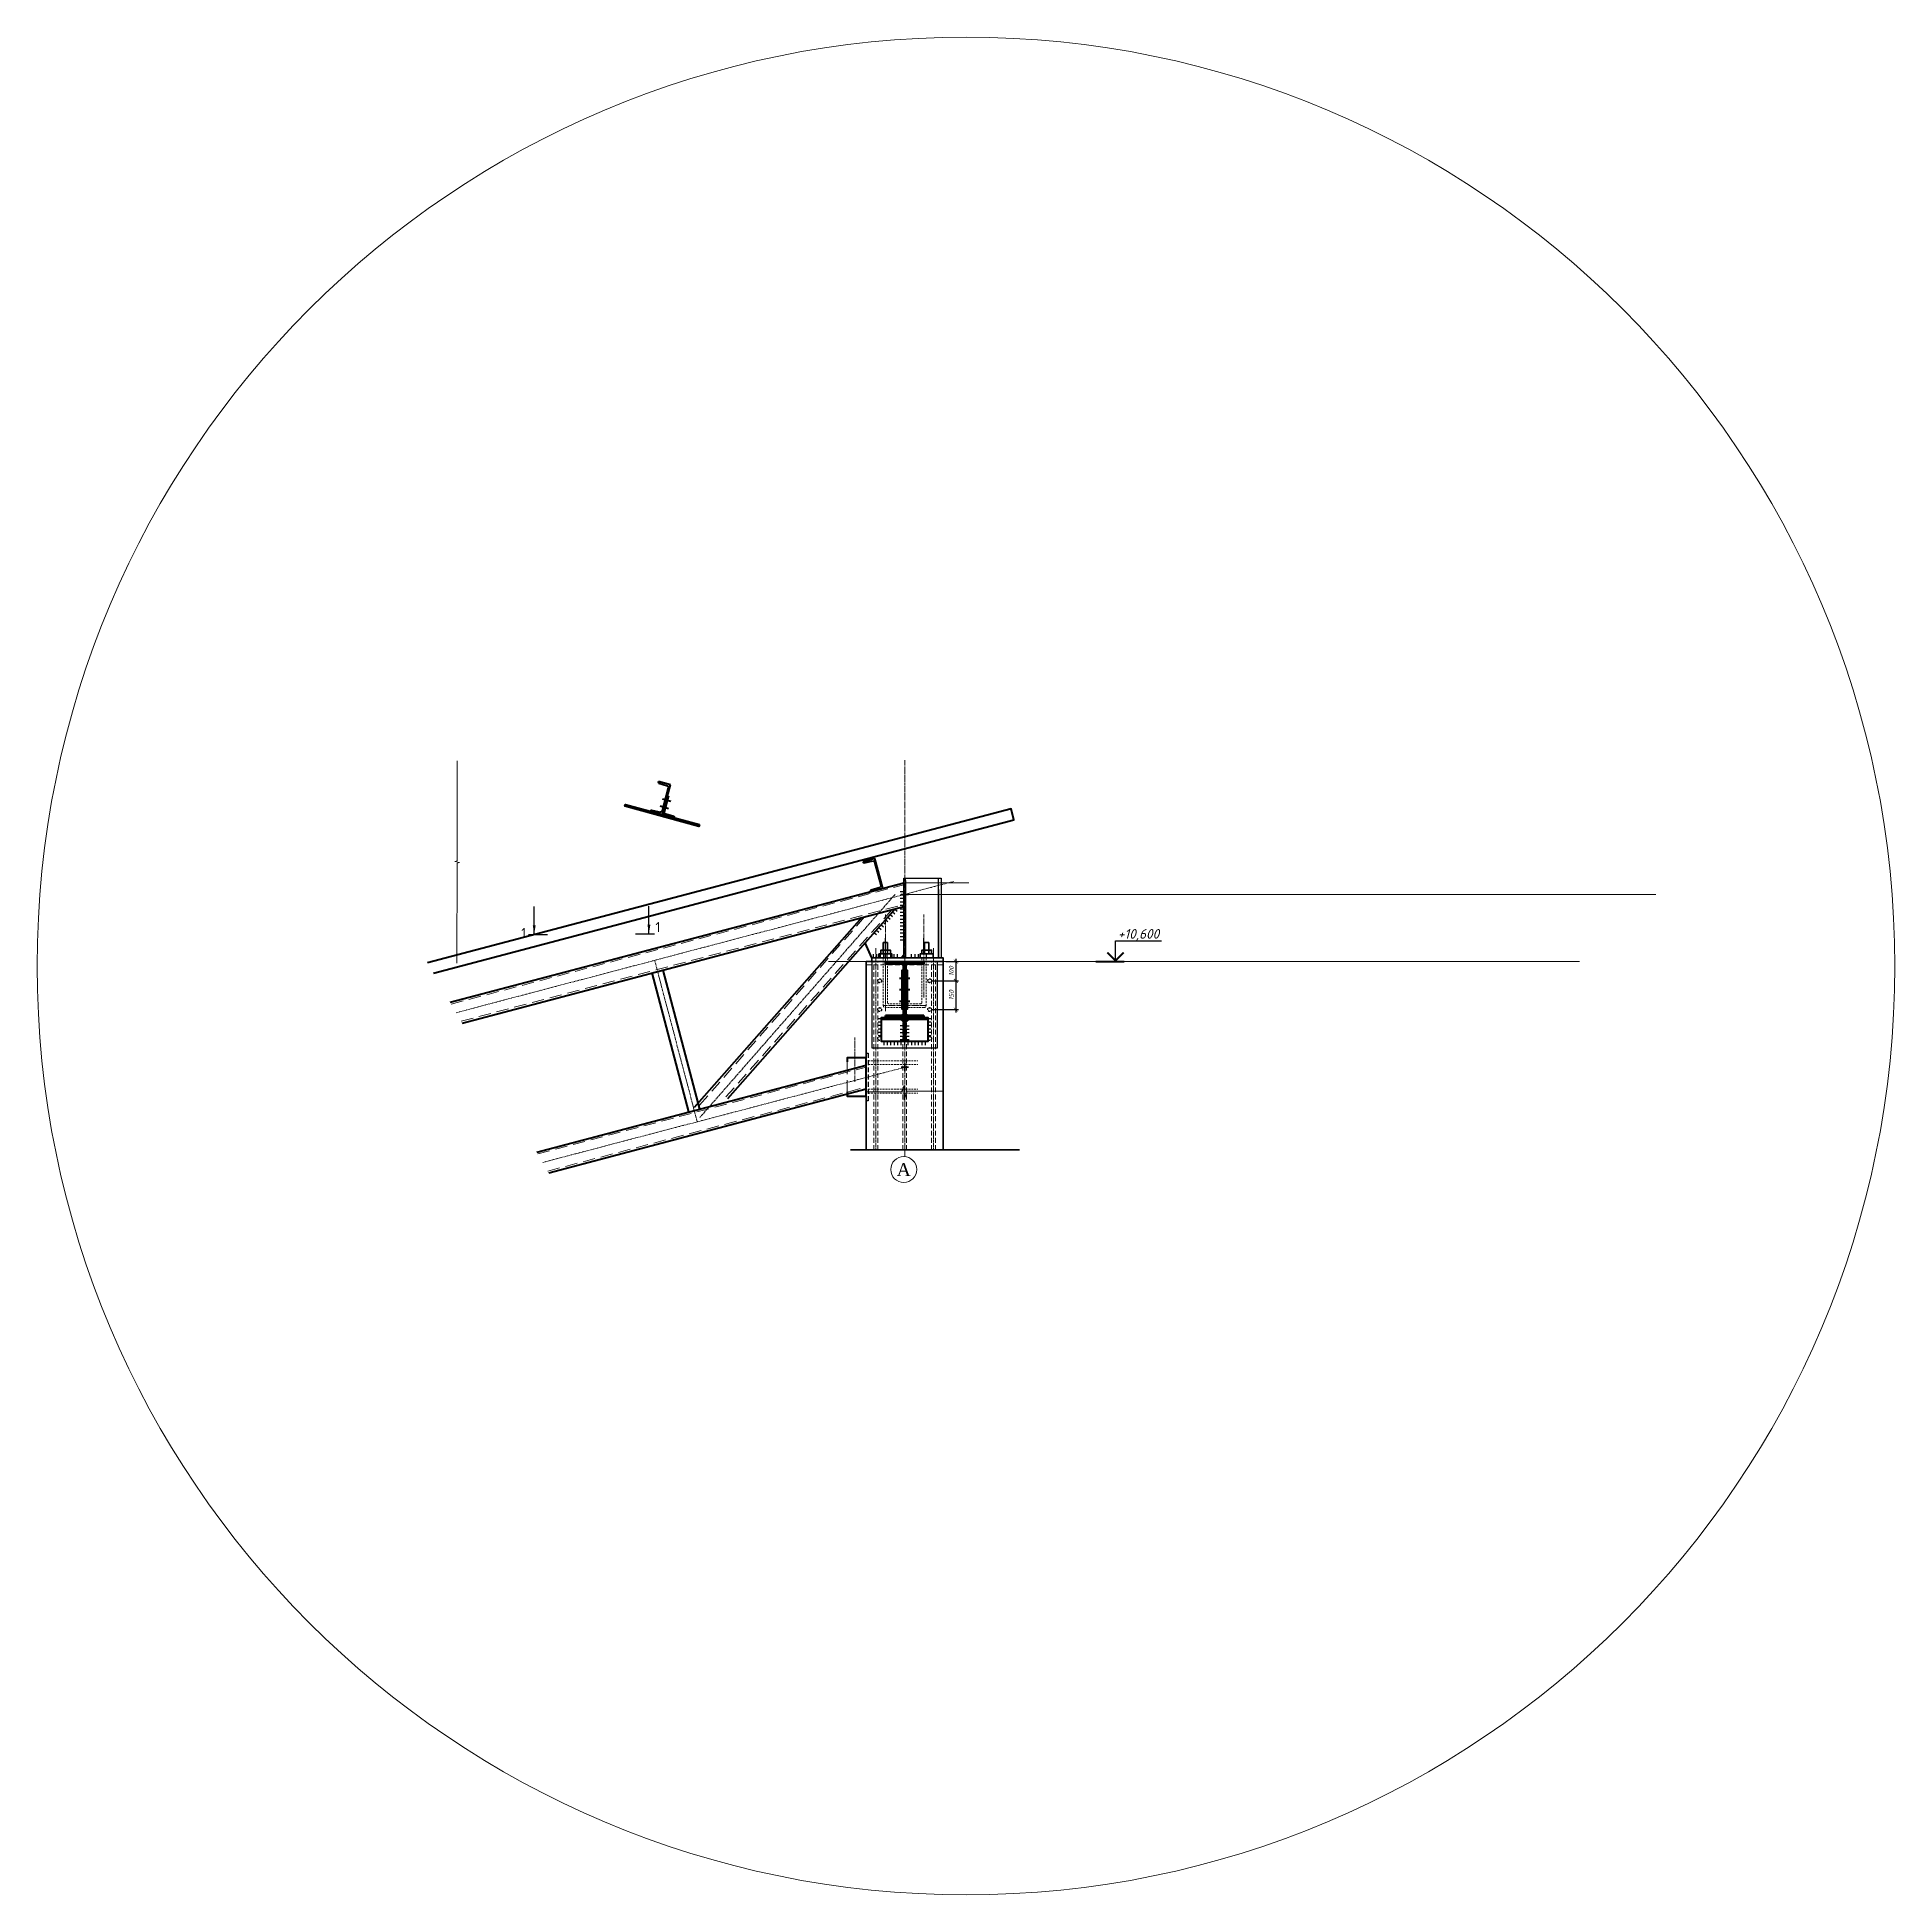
# Model space of a CAD drawing. Header units: millimetres. Extents: x -323079 to -301954, y 18974 to 29401.
# Drawn here: x -311624 to -301954, y 18974 to 28644 of the extents above; entities that cross this region are included whole.
import ezdxf

# ---------------------------------------------------------------- set-up
doc = ezdxf.new("R2010")
doc.units = ezdxf.units.MM
for name, pattern in [('CENTERX2', [4, 2.5, -0.5, 0.5, -0.5]), ('DASHED', [0.75, 0.5, -0.25]), ('HIDDEN2', [4.7625, 3.175, -1.5875])]:
    doc.linetypes.add(name, pattern=pattern)
doc.layers.get('Defpoints').update_dxf_attribs({"color": 1, "lineweight": 0})
for name, color, linetype, lineweight in [('! Балки', 204, 'Continuous', 40), ('k_ Металл', 5, 'Continuous', 40), ('k_ Осевая', 8, 'CENTERX2', 9), ('k_ Штриховка', 8, 'Continuous', 5), ('Линия Основная', 7, 'Continuous', 35), ('Линия пунктир', 190, 'HIDDEN2', 9), ('Линия Тонкая', 86, 'Continuous', 9), ('сварка', 7, 'Continuous', 25)]:
    doc.layers.add(name, color=color, linetype=linetype, lineweight=lineweight)
doc.layers.add('k_ Отметки', color=251, linetype='Continuous')
doc.styles.add('ess', font='times.ttf')
doc.styles.add('SPDS', font='isocpeur.ttf')
doc.styles.add('STEP PR', font='isocpeui.ttf')
doc.dimstyles.new('STEP PR 10', dxfattribs={"dimscale": 10, "dimtxt": 2.5, "dimasz": 2, "dimexe": 1.5, "dimexo": 1.5, "dimgap": 1, "dimtad": 1, "dimdec": 0, "dimlfac": -1, "dimdsep": 46, "dimtxsty": 'STEP PR', "dimblk": 'ARCHTICK', "dimcen": 2, "dimdle": 1.5, "dimclrt": 256, "dimadec": 0, "dimazin": 0, "dimtfac": 1, "dimtdec": 0, "dimtofl": 0, "dimtmove": 1, "dimatfit": 3, "dimfxl": 1, "dimtolj": 1, "dimtzin": 0, "dimarcsym": 0})

msp = doc.modelspace()

# ---------------------------------------------------------------- texts
at = {"linetype": 'Continuous', "ltscale": 20, "style": 'SPDS'}
for p in [(-309103.88234, 23954.55381), (-308405.3122, 23984.83799)]:
    msp.add_text('1', height=52.5, dxfattribs=at).set_placement(p)
at = {"layer": 'k_ Осевая', "color": 1, "linetype": 'Continuous', "insert": (-307112.66541, 22748.99889), "char_height": 67.5, "width": 135, "attachment_point": 5, "style": 'ess'}
msp.add_mtext('А', dxfattribs=at)
at = {"layer": 'k_ Отметки', "linetype": 'ByBlock', "insert": (-305890.44711, 23939.31854), "char_height": 50, "width": 263.7809112, "attachment_point": 8, "style": 'STEP PR'}
msp.add_mtext('+10,600', dxfattribs=at)

# ---------------------------------------------------------------- blocks, each defined once
blk = doc.blocks.new('*U525')
for points in [[(0, -0.5), (0, 0.5)], [(1, -0.5), (1, 0.5)], [(2, -0.5), (2, 0.5)], [(3, -0.5), (3, 0.5)], [(4, -0.5), (4, 0.5)], [(5, -0.5), (5, 0.5)], [(6, -0.5), (6, 0.5)], [(7, -0.5), (7, 0.5)]]:
    blk.add_lwpolyline(points)
blk = doc.blocks.new('*U546')
for points in [[(-0.24, -0.44), (0.24, 0.44)], [(0.64, -0.92), (1.12, -0.04)], [(1.52, -1.39), (2, -0.51)], [(2.4, -1.87), (2.88, -0.99)], [(3.28, -2.34), (3.76, -1.46)], [(4.16, -2.82), (4.64, -1.94)], [(5.04, -3.29), (5.52, -2.41)], [(5.92, -3.77), (6.4, -2.89)], [(6.8, -4.24), (7.28, -3.36)], [(7.68, -4.72), (8.16, -3.84)]]:
    blk.add_lwpolyline(points)
blk = doc.blocks.new('*U523')
for points in [[(0, -0.5), (0, 0.5)], [(1, -0.5), (1, 0.5)], [(2, -0.5), (2, 0.5)], [(3, -0.5), (3, 0.5)], [(4, -0.5), (4, 0.5)], [(5, -0.5), (5, 0.5)], [(6, -0.5), (6, 0.5)], [(7, -0.5), (7, 0.5)], [(8, -0.5), (8, 0.5)], [(9, -0.5), (9, 0.5)], [(10, -0.5), (10, 0.5)], [(11, -0.5), (11, 0.5)], [(12, -0.5), (12, 0.5)], [(13, -0.5), (13, 0.5)], [(14, -0.5), (14, 0.5)]]:
    blk.add_lwpolyline(points)
blk = doc.blocks.new('*U438')
for points in [[(0, -0.5), (0, 0.5)], [(1, -0.5), (1, 0.5)], [(2, -0.5), (2, 0.5)]]:
    blk.add_lwpolyline(points)
blk = doc.blocks.new('*U543')
at = {"color": 0, "linetype": 'ByBlock', "lineweight": -2}
for p, q in [((0, -52.1), (0, 0)), ((1.25, -52.41), (-1.25, -53.03)), ((-1.25, -53.03), (0, -53.35)), ((0, -52.1), (1.25, -52.41)), ((0, -105.44), (0, -53.35))]:
    blk.add_line(p, q, dxfattribs=at)
blk = doc.blocks.new('*U49')
for p, q in [((0, 0), (0, 160)), ((0, 160), (64, 160)), ((5, 17.9), (5, 142.1)), ((60.7, 152.8), (13.1, 150.6)), ((64, 160), (64, 156.3)), ((64, 0), (0, 0)), ((60.7, 7.2), (13.1, 9.4)), ((64, 3.7), (64, 0))]:
    blk.add_line(p, q)
for centre, radius, start, end in [((13.5, 142.1), 8.5, 92.70236, 180), ((60.5, 156.3), 3.5, 272.70236, 0), ((13.5, 17.9), 8.5, 180, 267.29764), ((60.5, 3.7), 3.5, 360, 87.29764)]:
    blk.add_arc(centre, radius, start, end)
blk = doc.blocks.new('*U479')
at = {"color": 0, "linetype": 'ByBlock', "lineweight": -2}
for p, q in [((-6, 16), (-6, 96.7)), ((0, 100), (-2.7, 100)), ((0, 0), (0, 100)), ((-63, 0), (-63, 2.7)), ((-63, 0), (0, 0)), ((-59.7, 6), (-16, 6))]:
    blk.add_line(p, q, dxfattribs=at)
for centre, radius, start, end in [((-2.7, 96.7), 3.3, 89.04503, 179.97781), ((-59.7, 2.7), 3.3, 90, 180), ((-16, 16), 10, 270, 0)]:
    blk.add_arc(centre, radius, start, end, dxfattribs=at)
blk = doc.blocks.new('*U508')
at = {"color": 0, "linetype": 'ByBlock', "lineweight": -2}
for p, q in [((100, 291), (-100, 291)), ((-100, 291), (-100, 280)), ((100, 280), (100, 291)), ((-22, 280), (-100, 280)), ((-4, 262), (-4, 29)), ((4, 262), (4, 29)), ((100, 280), (22, 280)), ((-100, 11), (-100, 0)), ((-100, 11), (-22, 11)), ((-100, 0), (100, 0)), ((22, 11), (100, 11)), ((100, 0), (100, 11))]:
    blk.add_line(p, q, dxfattribs=at)
for centre, start, end in [((-22, 262), 0, 90), ((22, 262), 90, 180), ((-22, 29), 270, 0), ((22, 29), 180, 270)]:
    blk.add_arc(centre, 18, start, end, dxfattribs=at)
blk = doc.blocks.new('*U512')
for points in [[(0, -0.5), (0, 0.5)], [(1, -0.5), (1, 0.5)], [(2, -0.5), (2, 0.5)], [(3, -0.5), (3, 0.5)], [(4, -0.5), (4, 0.5)]]:
    blk.add_lwpolyline(points)
blk = doc.blocks.new('*U509')
for points in [[(0, -0.5), (0, 0.5)], [(1, -0.5), (1, 0.5)], [(2, -0.5), (2, 0.5)], [(3, -0.5), (3, 0.5)], [(4, -0.5), (4, 0.5)], [(5, -0.5), (5, 0.5)]]:
    blk.add_lwpolyline(points)
blk = doc.blocks.new('*U511')
for points in [[(0, -0.5), (0, 0.5)], [(1, -0.5), (1, 0.5)], [(2, -0.5), (2, 0.5)], [(3, -0.5), (3, 0.5)], [(4, -0.5), (4, 0.5)]]:
    blk.add_lwpolyline(points)
blk = doc.blocks.new('*U510')
for points in [[(0, -0.5), (0, 0.5)], [(1, -0.5), (1, 0.5)], [(2, -0.5), (2, 0.5)], [(3, -0.5), (3, 0.5)], [(4, -0.5), (4, 0.5)], [(5, -0.5), (5, 0.5)], [(6, -0.5), (6, 0.5)], [(7, -0.5), (7, 0.5)], [(8, -0.5), (8, 0.5)], [(9, -0.5), (9, 0.5)], [(10, -0.5), (10, 0.5)], [(11, -0.5), (11, 0.5)], [(12, -0.5), (12, 0.5)]]:
    blk.add_lwpolyline(points)
blk = doc.blocks.new('_ArchTick')
at = {"color": 0, "linetype": 'ByBlock', "const_width": 0.15}
blk.add_lwpolyline([(-0.5, -0.5), (0.5, 0.5)], dxfattribs=at)
blk = doc.blocks.new('*D550')
at = {"layer": 'Defpoints', "color": 0, "lineweight": -2, "transparency": 16777216}
for p, q in [((-306892.8, 23831.5), (-306826.9, 23831.5)), ((-306841.9, 23846.5), (-306841.9, 23716.9)), ((-306962.9, 23731.9), (-306826.9, 23731.9))]:
    blk.add_line(p, q, dxfattribs=at)
at = {"layer": 'Defpoints', "color": 0, "transparency": 16777216}
for p in [(-306907.8, 23831.5), (-306977.9, 23731.9), (-306841.9, 23731.9)]:
    blk.add_point(p, dxfattribs=at)
at = {"layer": 'Defpoints', "color": 0, "lineweight": -2, "transparency": 16777216, "xscale": 20, "yscale": 20, "zscale": 20}
for p, rotation in [((-306841.9, 23831.5), 90), ((-306841.9, 23731.9), 270)]:
    blk.add_blockref('_ArchTick', p, dxfattribs=dict(at, rotation=rotation))
at = {"layer": 'Defpoints', "transparency": 16777216, "insert": (-306864.4, 23781.7), "char_height": 25, "attachment_point": 5, "rotation": 90, "style": 'STEP PR'}
blk.add_mtext('\\A1;100', dxfattribs=at)
blk = doc.blocks.new('*D551')
at = {"layer": 'Defpoints', "color": 0, "lineweight": -2, "transparency": 16777216}
for p, q in [((-306892.8, 23731.9), (-306826.9, 23731.9)), ((-306841.9, 23746.9), (-306841.9, 23566.9)), ((-306962.9, 23581.9), (-306826.9, 23581.9))]:
    blk.add_line(p, q, dxfattribs=at)
at = {"layer": 'Defpoints', "color": 0, "transparency": 16777216}
for p in [(-306907.8, 23731.9), (-306977.9, 23581.9), (-306841.9, 23581.9)]:
    blk.add_point(p, dxfattribs=at)
at = {"layer": 'Defpoints', "color": 0, "lineweight": -2, "transparency": 16777216, "xscale": 20, "yscale": 20, "zscale": 20}
for p, rotation in [((-306841.9, 23731.9), 90), ((-306841.9, 23581.9), 270)]:
    blk.add_blockref('_ArchTick', p, dxfattribs=dict(at, rotation=rotation))
at = {"layer": 'Defpoints', "transparency": 16777216, "insert": (-306864.4, 23656.9), "char_height": 25, "attachment_point": 5, "rotation": 90, "style": 'STEP PR'}
blk.add_mtext('\\A1;150', dxfattribs=at)
blk = doc.blocks.new('*U361')
blk.add_lwpolyline([(2.82, 0.23), (2.82, 5.39), (14.83, 5.39)])
blk.add_lwpolyline([(5.16, 0, 0.469, 0.469, 0), (-2.34, 0, 0.469, 0.469, 0), (-2.34, 0, 0, 0.75, 0), (-2.34, 0, 0, 0, 0), (-2.34, 0, 0, 0, 0)], format="xyseb")
at = {"const_width": 0.5}
blk.add_lwpolyline([(4.94, 2.36), (2.82, 0.23), (0.7, 2.36)], dxfattribs=at)

# ---------------------------------------------------------------- dimensions: what is measured, and where the dimension line sits
at = {"layer": 'Defpoints'}
for base, p1, p2, picture, middle in [((-306841.86311, 23731.88642), (-306907.80641, 23831.47021), (-306977.91661, 23731.88642), '*D550', (-306864.36311, 23781.67831)), ((-306841.86311, 23581.88642), (-306907.80641, 23731.88642), (-306977.91661, 23581.88642), '*D551', (-306864.36311, 23656.88642))]:
    dim = msp.add_linear_dim(base=base, p1=p1, p2=p2, angle=90, dimstyle='STEP PR 10', dxfattribs=at)
    dim.commit()
    dim.dimension.update_dxf_attribs({"geometry": picture, "text_midpoint": middle})

# ---------------------------------------------------------------- hatches: boundary and pattern name
at = {"layer": 'k_ Металл', "lineweight": 30, "ltscale": 200}
msp.add_hatch(color=5, dxfattribs=at).paths.add_polyline_path([(-307112.92681, 23867.74644), (-307127.82435, 23851.44994), (-307112.92681, 23851.44994)])
at = {"layer": 'k_ Штриховка', "true_color": 0x6b6b6b}
h = msp.add_hatch(dxfattribs=at)
h.set_pattern_fill('ANSI31', color=251)
h.set_pattern_definition([(45, (-219976.2326, -20299.042), (-2.24506403, 2.24506403), [])])
h.paths.add_polyline_path([(-307107.80641, 23814.08551), (-307099.55722, 23814.08551, 0.1771718118), (-307103.80641, 23802.47021), (-307103.80641, 23569.47021, 0.4142135624), (-307085.80641, 23551.47021), (-307007.80641, 23551.47021), (-307007.80641, 23540.47021), (-307107.80641, 23540.47021)])
h.paths.add_polyline_path([(-307129.80641, 23551.47021, 0.4142135624), (-307111.80641, 23569.47021), (-307111.80641, 23802.47021, 0.1771718118), (-307116.0556, 23814.08551), (-307107.80641, 23814.08551), (-307107.80641, 23540.47021), (-307157.80641, 23540.47021), (-307157.80641, 23551.47021)])
h.paths.add_polyline_path([(-307207.80641, 23551.47021), (-307157.80641, 23551.47021), (-307157.80641, 23540.47021), (-307207.80641, 23540.47021)])
h.paths.add_polyline_path([(-307157.80641, 23831.47021), (-307107.80641, 23831.47021), (-307107.80641, 23814.08551), (-307116.0556, 23814.08551, 0.2208353164), (-307129.80641, 23820.47021), (-307157.80641, 23820.47021)])
h.paths.add_polyline_path([(-307196.69077, 23831.47021), (-307157.80641, 23831.47021), (-307157.80641, 23820.47021), (-307196.69077, 23820.47021)])
h.paths.add_polyline_path([(-307107.80641, 23831.47021), (-307018.92206, 23831.47021), (-307018.92206, 23820.47021), (-307085.80641, 23820.47021, 0.2208353164), (-307099.55722, 23814.08551), (-307107.80641, 23814.08551)])
h.paths.add_polyline_path([(-307018.92206, 23831.47021), (-307007.80641, 23831.47021), (-307007.80641, 23820.47021), (-307018.92206, 23820.47021)])
h.paths.add_polyline_path([(-307207.80122, 23831.47021), (-307196.69077, 23831.47021), (-307196.69077, 23820.47021), (-307207.80122, 23820.47021)])
h = msp.add_hatch(color=251, dxfattribs=at)
h.dxf.hatch_style = 1
h.paths.add_polyline_path([(-307112.80641, 23530.47021), (-307127.80641, 23530.47021), (-307112.80641, 23517.92439)])
h = msp.add_hatch(color=251, dxfattribs=at)
h.dxf.hatch_style = 1
h.paths.add_polyline_path([(-307102.80641, 23530.47021), (-307087.80641, 23530.47021), (-307102.80641, 23517.92439)])

# ---------------------------------------------------------------- linework, layer by layer
at = {"layer": '! Балки', "color": 2}
msp.add_lwpolyline([(-306987.80641, 23540.47021), (-306987.80641, 23530.47021)], dxfattribs=at)
at = {"linetype": 'Continuous', "ltscale": 20}
for p, q in [((-309036.11438, 23976.0586), (-309036.11438, 24118.5586)), ((-308438.97609, 23978.00887), (-308438.97609, 24120.50887))]:
    msp.add_line(p, q, dxfattribs=at)
at = {"ltscale": 100}
for p, q in [((-307207.80122, 23874.76528), (-307207.80122, 23953.6551)), ((-307007.80122, 23874.76528), (-307007.80122, 23953.6551))]:
    msp.add_line(p, q, dxfattribs=at)
for p, q in [((-307207.80122, 23851.47021), (-307207.80122, 23866.47021)), ((-306993.61682, 23851.47021), (-306993.61682, 23866.47021))]:
    msp.add_line(p, q)
at = {"linetype": 'Continuous', "ltscale": 20, "const_width": 7}
for points in [[(-309066.11438, 23972.5586), (-308966.11438, 23972.5586)], [(-308408.97609, 23974.50887), (-308508.97609, 23974.50887)]]:
    msp.add_lwpolyline(points, dxfattribs=at)
at = {"linetype": 'Continuous', "ltscale": 20}
for points in [[(-309036.11438, 23976.0586), (-309028.57267, 24021.12612), (-309043.65608, 24021.12612)], [(-308438.97609, 23978.00887), (-308431.43439, 24023.07639), (-308446.51779, 24023.07639)]]:
    msp.add_solid(points, dxfattribs=at)
at = {"layer": 'Defpoints', "lineweight": 35}
for points in [[(-307088.71425, 24181.47021), (-307126.89858, 24181.47021)], [(-307107.80641, 24161.98103), (-307107.80641, 24200.95938)], [(-307088.71425, 23281.47021), (-307126.89858, 23281.47021)], [(-307107.80641, 23261.98103), (-307107.80641, 23300.95938)]]:
    msp.add_lwpolyline(points, dxfattribs=at)
at = {"layer": 'Defpoints'}
for points in [[(-307112.92681, 24242.17195), (-306774.50534, 24242.17195)], [(-307107.80641, 24181.47021), (-303198.25139, 24181.47021)], [(-307505.01696, 23831.47021), (-303595.46194, 23831.47021)]]:
    msp.add_lwpolyline(points, dxfattribs=at)
at = {"layer": 'Defpoints', "color": 252, "linetype": 'DASHED', "ltscale": 50}
for points in [[(-307267.80641, 22851.54624), (-307267.80641, 23831.47021)], [(-307247.80641, 22851.54624), (-307247.80641, 23831.47021)], [(-307117.80641, 22851.54624), (-307117.80641, 23831.47021)], [(-307097.80641, 22851.54624), (-307097.80641, 23831.47021)], [(-306967.80641, 22851.54624), (-306967.80641, 23831.47021)], [(-306947.80641, 22851.54624), (-306947.80641, 23831.47021)]]:
    msp.add_lwpolyline(points, dxfattribs=at)
at = {"layer": 'Defpoints'}
msp.add_circle((-306788.57829, 23808.70118), 4834.96443, dxfattribs=at)
at = {"layer": 'k_ Металл', "linetype": 'Continuous', "ltscale": 5}
for p, q in [((-309472.99604, 23619.60756), (-307112.92681, 24242.17195)), ((-309410.81429, 23511.9056), (-307112.92681, 24118.06703)), ((-307157.26123, 24106.37202), (-308029.36804, 23118.01081)), ((-307331.08456, 24060.51904), (-308203.19138, 23072.15783)), ((-307278.37488, 23851.47021), (-307313.53011, 23929.27204)), ((-309022.99604, 22840.18469), (-307307.80641, 23292.63583)), ((-308960.81429, 22732.48274), (-307307.80641, 23168.5309))]:
    msp.add_line(p, q, dxfattribs=at)
at = {"layer": 'k_ Металл', "color": 5, "lineweight": 30, "ltscale": 200}
for p, q in [((-307103.10556, 23851.47021), (-307103.10556, 24265.76877)), ((-306931.17339, 23851.47021), (-306931.17339, 24265.76877)), ((-307278.37488, 23851.47021), (-307313.53011, 23929.27204)), ((-307112.92681, 23851.47021), (-307092.92681, 23851.47021))]:
    msp.add_line(p, q, dxfattribs=at)
at = {"layer": 'k_ Металл', "color": 5, "lineweight": 25, "ltscale": 200}
msp.add_line((-307112.92681, 23867.74644), (-307127.82435, 23851.44994), dxfattribs=at)
at = {"layer": 'k_ Металл'}
for points in [[(-308367.97452, 24679.70625), (-308324.83575, 24667.00856)], [(-308175.87032, 24544.6532), (-308178.496, 24535.00406), (-308564.46133, 24640.03152), (-308561.83564, 24649.68066), (-308175.87032, 24544.6532)], [(-308380.16339, 24641.60859), (-308337.02462, 24628.91091)], [(-307135.47824, 23745.97021), (-307080.13459, 23745.97021)], [(-307135.47824, 23685.97021), (-307080.13459, 23685.97021)], [(-307135.47824, 23625.97021), (-307080.13459, 23625.97021)], [(-307107.80641, 23540.47021), (-306987.80641, 23540.47021), (-306987.80641, 23415.47021), (-307227.80641, 23415.47021), (-307227.80641, 23540.47021), (-307107.80641, 23540.47021)], [(-306987.80641, 23540.47021), (-306987.80641, 23530.47021), (-307227.80641, 23530.47021), (-307227.80641, 23540.47021), (-306987.80641, 23540.47021)], [(-307112.80641, 23530.47021), (-307127.80641, 23530.47021), (-307112.80641, 23517.92439), (-307112.80641, 23530.47021)], [(-307107.80641, 23530.47021), (-307102.80641, 23530.47021), (-307102.80641, 23415.47021), (-307112.80641, 23415.47021), (-307112.80641, 23530.47021), (-307107.80641, 23530.47021)], [(-307102.80641, 23530.47021), (-307087.80641, 23530.47021), (-307102.80641, 23517.92439), (-307102.80641, 23530.47021)], [(-307407.80641, 23154.33084), (-307407.80641, 23130.58337), (-307307.80641, 23130.58337), (-307307.80641, 23330.58337), (-307407.80641, 23330.58337), (-307407.80641, 23309.9053)]]:
    msp.add_lwpolyline(points, dxfattribs=at)
at = {"layer": 'k_ Металл', "linetype": 'Continuous', "ltscale": 5}
for points in [[(-309561.08623, 23772.18424), (-306538.72233, 24569.45584), (-306554.02626, 24627.47126), (-309592.17711, 23826.03522)], [(-308232.04415, 23048.83047), (-308422.9408, 23772.49748)], [(-308174.02873, 23064.13441), (-308364.92538, 23787.80141)]]:
    msp.add_lwpolyline(points, dxfattribs=at)
at = {"layer": 'k_ Металл', "color": 5, "lineweight": 30, "ltscale": 200}
for points in [[(-306917.41189, 23851.47021), (-307112.92681, 23851.47021), (-307112.92681, 24265.76877), (-306917.41189, 24265.76877)], [(-306908.10709, 23831.47021), (-307278.37488, 23831.47021), (-307278.37488, 23851.47021), (-306908.10709, 23851.47021)]]:
    msp.add_lwpolyline(points, close=True, dxfattribs=at)
at = {"layer": 'k_ Металл', "lineweight": 30}
msp.add_lwpolyline([(-307107.80641, 23831.47021), (-306937.80641, 23831.47021), (-306937.80641, 23381.47021), (-307277.80641, 23381.47021), (-307277.80641, 23831.47021), (-307107.80641, 23831.47021)], dxfattribs=at)
at = {"layer": 'k_ Металл'}
for points in [[(-307111.80641, 23685.97021), (-307111.80641, 23785.97021), (-307121.80641, 23785.97021), (-307121.80641, 23585.97021), (-307111.80641, 23585.97021)], [(-307093.80641, 23685.97021), (-307093.80641, 23785.97021), (-307103.80641, 23785.97021), (-307103.80641, 23585.97021), (-307093.80641, 23585.97021)]]:
    msp.add_lwpolyline(points, close=True, dxfattribs=at)
at = {"layer": 'k_ Осевая', "ltscale": 5}
for p, q in [((-307107.80641, 22851.54624), (-307107.80641, 24879.74322)), ((-309441.90517, 23565.75658), (-306853.7861, 24248.47841)), ((-307157.80641, 24181.47021), (-308173.22979, 23020.91324)), ((-307207.80641, 23644.31229), (-307207.80641, 24079.26014)), ((-307007.80641, 23644.31229), (-307007.80641, 24079.26014)), ((-307207.80641, 23574.31229), (-307207.80641, 23851.47021)), ((-307367.80641, 23205.21191), (-307367.80641, 23436.19846)), ((-308991.90517, 22786.33372), (-307107.80641, 23281.47021)), ((-307107.80641, 22816.48591), (-307107.80641, 23152.64547))]:
    msp.add_line(p, q, dxfattribs=at)
at = {"layer": 'k_ Осевая', "linetype": 'Continuous', "ltscale": 5}
for p, q in [((-307307.80641, 23154.30546), (-307123.48879, 23154.30546)), ((-307123.48879, 23154.30546), (-307111.25862, 23186.27874)), ((-307111.25862, 23186.27874), (-307111.25862, 23110.32407)), ((-307111.25862, 23110.32407), (-307095.53703, 23156.5946)), ((-307095.53703, 23156.5946), (-306907.80641, 23156.5946))]:
    msp.add_line(p, q, dxfattribs=at)
at = {"layer": 'k_ Осевая', "ltscale": 5}
for points in [[(-307257.80641, 22851.54624), (-307257.80641, 23901.47021)], [(-306957.80641, 22851.54624), (-306957.80641, 23901.47021)], [(-308187.73251, 22998.46701), (-308409.23702, 23838.16487)], [(-306996.69077, 23602.4864), (-307218.92206, 23602.4864)]]:
    msp.add_lwpolyline(points, dxfattribs=at)
at = {"layer": 'k_ Осевая', "linetype": 'Continuous', "ltscale": 10}
msp.add_circle((-307112.66541, 22749.00058), 67.5, dxfattribs=at)
at = {"layer": 'Линия Основная'}
for p, q in [((-307103.10556, 23851.47021), (-307103.10556, 24253.7006)), ((-306931.17339, 23851.47021), (-306931.17339, 24206.91505)), ((-307218.92206, 23871.47021), (-307218.92206, 23931.47021)), ((-307196.69077, 23931.47021), (-307218.92206, 23931.47021)), ((-307196.69077, 23871.47021), (-307196.69077, 23931.47021)), ((-307004.73766, 23871.47021), (-307004.73766, 23931.47021)), ((-306982.50637, 23931.47021), (-307004.73766, 23931.47021)), ((-306982.50637, 23871.47021), (-306982.50637, 23931.47021)), ((-307307.80641, 22851.54624), (-307307.80641, 23831.47021)), ((-306907.80641, 22851.54624), (-306907.80641, 23831.47021))]:
    msp.add_line(p, q, dxfattribs=at)
for points in [[(-307231.80095, 23871.47021), (-307181.80095, 23871.47021), (-307181.80095, 23891.47021), (-307231.80095, 23891.47021)], [(-307017.61655, 23871.47021), (-306967.61655, 23871.47021), (-306967.61655, 23891.47021), (-307017.61655, 23891.47021)], [(-306908.10709, 23831.47021), (-307278.37488, 23831.47021), (-307278.37488, 23851.47021), (-306908.10709, 23851.47021)], [(-307241.80095, 23851.47021), (-307173.81188, 23851.47021), (-307173.81188, 23871.47021), (-307241.80095, 23871.47021)], [(-307027.61655, 23851.47021), (-306959.62748, 23851.47021), (-306959.62748, 23871.47021), (-307027.61655, 23871.47021)]]:
    msp.add_lwpolyline(points, close=True, dxfattribs=at)
for points in [[(-306907.80641, 23831.47021), (-307307.80641, 23831.47021)], [(-307390.01874, 22851.54624), (-306509.78777, 22851.54624)]]:
    msp.add_lwpolyline(points, dxfattribs=at)
at = {"layer": 'Линия пунктир', "linetype": 'HIDDEN2', "ltscale": 20}
for p, q in [((-309467.81423, 23610.63239), (-307112.92681, 24231.82988)), ((-309415.9961, 23520.88077), (-307112.92681, 24128.40911)), ((-309017.81423, 22831.20953), (-307307.80641, 23282.29375)), ((-308965.9961, 22741.4579), (-307307.80641, 23178.87298))]:
    msp.add_line(p, q, dxfattribs=at)
at = {"layer": 'Линия пунктир', "linetype": 'DASHED', "ltscale": 50}
msp.add_line((-306907.80641, 23814.08551), (-307307.80641, 23814.08551), dxfattribs=at)
at = {"layer": 'Линия пунктир', "linetype": 'HIDDEN2', "ltscale": 20}
for points in [[(-307174.48188, 24101.82937), (-308051.65066, 23112.13286)], [(-307317.20705, 24064.1798), (-308181.48851, 23077.88284)], [(-307407.80641, 23309.73763), (-307407.80641, 23154.33084)]]:
    msp.add_lwpolyline(points, dxfattribs=at)
at = {"layer": 'Линия пунктир', "linetype": 'DASHED', "ltscale": 20}
for points in [[(-306996.69077, 23851.47021), (-306996.69077, 23602.4864, -0.4142135624), (-307006.69077, 23592.4864), (-307208.92206, 23592.4864, -0.4142135624), (-307218.92206, 23602.4864), (-307218.92206, 23851.47021)], [(-307018.92206, 23851.47021), (-307018.92206, 23617.4864, -0.4142135624), (-307023.92206, 23612.4864), (-307191.69077, 23612.4864, -0.4142135624), (-307196.69077, 23617.4864), (-307196.69077, 23851.47021)]]:
    msp.add_lwpolyline(points, format="xyb", dxfattribs=at)
at = {"layer": 'Линия пунктир', "linetype": 'DASHED', "lineweight": 30, "ltscale": 50}
msp.add_lwpolyline([(-307307.80641, 23355.58337), (-307297.80641, 23355.58337), (-307297.80641, 23106.58337), (-307307.80641, 23106.58337)], close=True, dxfattribs=at)
at = {"layer": 'Линия пунктир', "linetype": 'DASHED', "lineweight": 15, "ltscale": 20}
for points in [[(-307297.80641, 23315.32015), (-307038.61591, 23315.32015)], [(-307297.80641, 23295.32015), (-307038.61591, 23295.32015)], [(-307297.80641, 23166.84658), (-307038.61591, 23166.84658)], [(-307297.80641, 23146.84658), (-307038.61591, 23146.84658)]]:
    msp.add_lwpolyline(points, dxfattribs=at)
at = {"layer": 'Линия пунктир', "linetype": 'DASHED', "lineweight": 30, "ltscale": 20}
for centre in [(-307237.85375, 23731.88642), (-306977.91661, 23731.88642), (-307237.85375, 23581.88642), (-306977.91661, 23581.88642), (-307237.85375, 23431.47021), (-306977.91661, 23431.47021)]:
    msp.add_circle(centre, 10, dxfattribs=at)

# ---------------------------------------------------------------- block references
at = {"layer": 'k_ Металл', "xscale": -1}
for name, p, rotation in [('*U49', (-308368.85298, 24597.16693), 345), ('*U479', (-308368.75588, 24597.33511), 345), ('*U49', (-307221.09306, 24213.6387), 15.00000000000003)]:
    msp.add_blockref(name, p, dxfattribs=dict(at, rotation=rotation))
at = {"layer": 'k_ Металл', "lineweight": 40, "xscale": -1}
msp.add_blockref('*U508', (-307107.80641, 23540.47021), dxfattribs=at)
at = {"layer": 'k_ Отметки', "linetype": 'ByBlock', "xscale": 20, "yscale": 20, "zscale": 20}
msp.add_blockref('*U361', (-306066.95223, 23831.47021), dxfattribs=at)
at = {"layer": 'Линия Тонкая', "xscale": -10, "yscale": 10, "zscale": 10, "rotation": 359.9316421829894}
msp.add_blockref('*U543', (-309437.05204, 24877.47769), dxfattribs=at)
at = {"layer": 'сварка'}
for name, p, xscale, yscale, zscale, rotation in [('*U523', (-307121.92681, 23945.07561), -18, 18, 18, 270), ('*U546', (-307154.30941, 24097.88755), -17.99999999999999, 17.99999999999999, 17.99999999999999, 20.39733526657887), ('*U509', (-307236.80641, 23446.26281), -18, 18, 18, 270), ('*U511', (-307121.80641, 23426.21194), -18, 18, 18, 270), ('*U512', (-307093.80641, 23426.10863), -18, 18, 18, 270), ('*U509', (-306978.80641, 23446.26281), -18, 18, 18, 270)]:
    msp.add_blockref(name, p, dxfattribs=dict(at, xscale=xscale, yscale=yscale, zscale=zscale, rotation=rotation))
at = {"layer": 'сварка', "xscale": -18, "yscale": 18, "zscale": 18}
for name, p in [('*U525', (-307144.2939, 23860.47021)), ('*U438', (-307035.75416, 23860.44994)), ('*U510', (-306999.26113, 23406.47021))]:
    msp.add_blockref(name, p, dxfattribs=at)

msp.set_redraw_order([(e.dxf.handle, doc.entitydb.next_handle()) for e in msp.query("TEXT MTEXT ATTDEF DIMENSION ARC_DIMENSION")])  # texts and dimensions are drawn at this point

doc.saveas('drawing.dxf')
